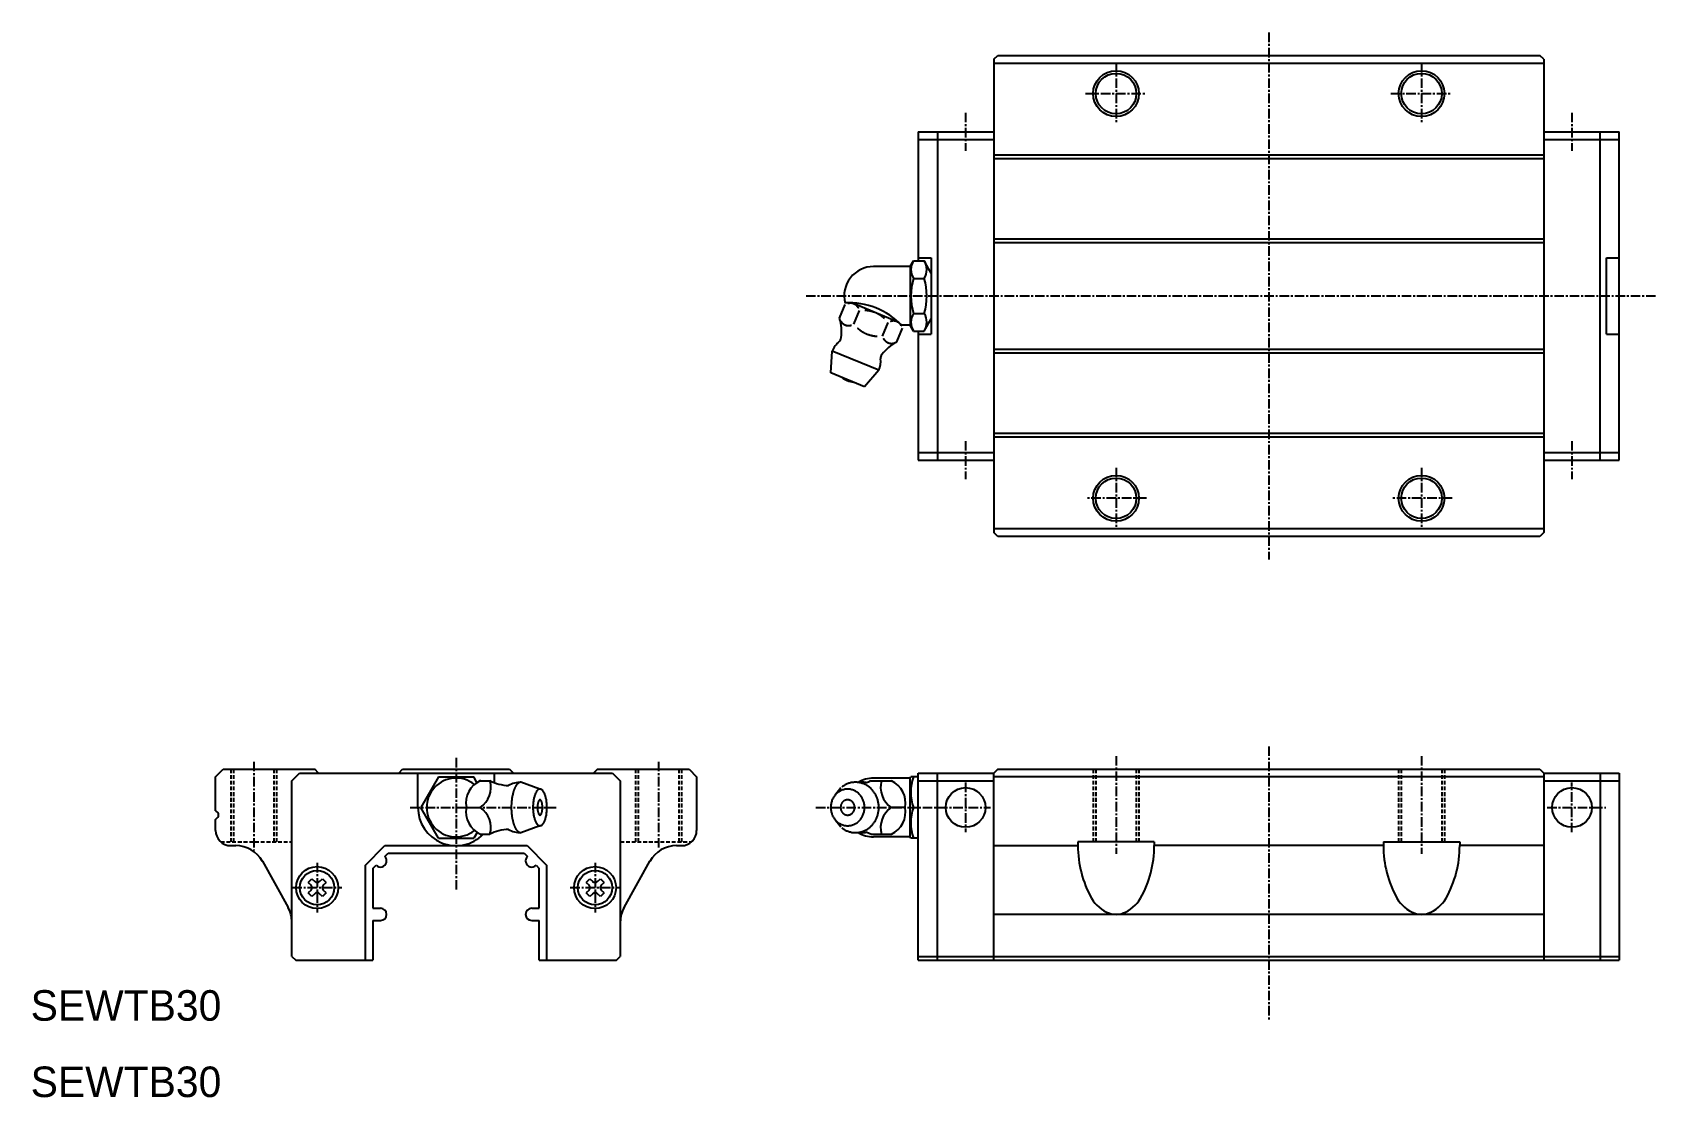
# Model space of a CAD drawing. Extents: x 10 to 223, y 10 to 149.
import ezdxf

# ---------------------------------------------------------------- set-up
doc = ezdxf.new("R2010")
doc.units = 0
doc.linetypes.add('CENTER', pattern=[2, 1.25, -0.25, 0.25, -0.25])
doc.linetypes.add('DASHED', pattern=[0.75, 0.5, -0.25])
doc.layers.get('0').update_dxf_attribs({"linetype": 'CONTINUOUS'})
doc.layers.add('CENTER', color=1, linetype='CENTER')

msp = doc.modelspace()

# ---------------------------------------------------------------- texts
at = {"color": 7, "linetype": 'CONTINUOUS'}
for p in [(10, 20), (10, 10)]:
    msp.add_text('SEWTB30', height=4, dxfattribs=at).set_placement(p)

# ---------------------------------------------------------------- linework, layer by layer
at = {"color": 7, "linetype": 'CONTINUOUS'}
for p, q in [((136.13, 145.93), (136.63, 146.43)), ((136.13, 145.93), (136.13, 83.93)), ((136.13, 145.43), (208.13, 145.43)), ((136.63, 146.43), (207.63, 146.43)), ((208.13, 145.93), (207.63, 146.43)), ((208.13, 145.93), (208.13, 83.93)), ((126.23, 136.43), (126.23, 119.53)), ((126.23, 136.43), (128.73, 136.43)), ((128.73, 136.43), (128.73, 93.43)), ((128.73, 136.43), (136.13, 136.43)), ((208.13, 136.43), (215.53, 136.43)), ((215.53, 93.43), (215.53, 136.43)), ((215.53, 136.43), (218.03, 136.43)), ((218.03, 93.43), (218.03, 136.43)), ((126.23, 135.43), (128.73, 135.43)), ((128.73, 135.43), (136.13, 135.43)), ((208.13, 135.43), (215.53, 135.43)), ((215.53, 135.43), (218.03, 135.43)), ((136.13, 133.43), (208.13, 133.43)), ((136.13, 132.93), (208.13, 132.93)), ((136.13, 122.43), (208.13, 122.43)), ((136.13, 121.93), (208.13, 121.93)), ((125.17, 118.78), (125.6, 119.53)), ((125.6, 119.53), (127, 119.53)), ((126.23, 119.93), (127.93, 119.93)), ((127.93, 117.93), (127, 119.53)), ((127.93, 119.93), (127.93, 109.93)), ((216.33, 109.93), (216.33, 119.93)), ((216.33, 119.93), (218.03, 119.93)), ((125.17, 118.78), (120.38, 118.78)), ((125.17, 118.78), (125.17, 111.08)), ((125.6, 117.23), (127, 117.23)), ((127.93, 117.93), (127.93, 111.93)), ((115.93, 112), (116.67, 113.79)), ((123.7, 111.45), (117.53, 114.01)), ((117.8, 111.22), (118.54, 113.02)), ((121.54, 109.67), (122.28, 111.47)), ((123.41, 108.9), (124.16, 110.69)), ((125.17, 111.08), (124.08, 111.08)), ((125.6, 110.33), (125.17, 111.08)), ((125.6, 112.63), (127, 112.63)), ((127, 110.33), (127.93, 111.93)), ((125.6, 110.33), (127, 110.33)), ((126.23, 110.33), (126.23, 93.43)), ((126.23, 109.93), (127.93, 109.93)), ((216.33, 109.93), (218.03, 109.93)), ((114.76, 104.87), (114.96, 107.71)), ((121.06, 105.19), (114.96, 107.71)), ((208.13, 107.93), (136.13, 107.93)), ((208.13, 107.43), (136.13, 107.43)), ((119.2, 103.04), (114.76, 104.87)), ((121.06, 105.19), (119.2, 103.04)), ((208.13, 96.93), (136.13, 96.93)), ((208.13, 96.43), (136.13, 96.43)), ((126.23, 94.43), (128.73, 94.43)), ((128.73, 94.43), (136.13, 94.43)), ((208.13, 94.43), (215.53, 94.43)), ((215.53, 94.43), (218.03, 94.43)), ((126.23, 93.43), (128.73, 93.43)), ((128.73, 93.43), (136.13, 93.43)), ((208.13, 93.43), (215.53, 93.43)), ((215.53, 93.43), (218.03, 93.43)), ((208.13, 84.43), (136.13, 84.43)), ((136.63, 83.43), (136.13, 83.93)), ((207.63, 83.43), (136.63, 83.43)), ((208.13, 83.93), (207.63, 83.43)), ((34.21, 51.93), (35.21, 52.93)), ((34.21, 47.5), (34.21, 51.93)), ((35.21, 52.93), (47.21, 52.93)), ((44.21, 51.43), (45.21, 52.43)), ((44.21, 28.43), (44.21, 51.43)), ((45.21, 52.43), (86.21, 52.43)), ((47.71, 52.43), (47.21, 52.93)), ((58.21, 52.43), (58.71, 52.93)), ((58.71, 52.93), (72.71, 52.93)), ((60.71, 47.93), (60.71, 52.43)), ((63.4, 51.93), (61.1, 47.93)), ((63.4, 51.93), (65.71, 51.93)), ((65.71, 51.93), (68.02, 51.93)), ((68.43, 51.22), (68.02, 51.93)), ((68.86, 51.44), (70.14, 51.44)), ((70.71, 52.43), (70.71, 51.19)), ((72.71, 52.93), (73.21, 52.43)), ((72.71, 52.93), (72.71, 52.93)), ((76.69, 50.33), (74.2, 51.23)), ((84.21, 52.93), (83.71, 52.43)), ((84.21, 52.93), (96.21, 52.93)), ((86.21, 52.43), (87.21, 51.43)), ((87.21, 51.43), (87.21, 28.43)), ((96.21, 52.93), (97.21, 51.93)), ((97.21, 51.93), (97.21, 44.93)), ((120.03, 51.44), (122.71, 51.44)), ((125.17, 51.78), (120.38, 51.78)), ((125.17, 51.78), (125.26, 51.93)), ((125.17, 44.08), (125.17, 51.78)), ((126.23, 51.93), (125.26, 51.93)), ((126.23, 27.93), (126.23, 52.43)), ((126.23, 52.43), (128.73, 52.43)), ((126.23, 51.43), (128.73, 51.43)), ((128.73, 52.43), (136.13, 52.43)), ((128.73, 27.93), (128.73, 52.43)), ((128.73, 51.43), (136.13, 51.43)), ((136.63, 52.93), (136.13, 52.43)), ((136.13, 27.93), (136.13, 52.43)), ((208.13, 51.93), (136.13, 51.93)), ((136.63, 52.93), (207.63, 52.93)), ((207.63, 52.93), (208.13, 52.43)), ((208.13, 52.43), (208.13, 27.93)), ((208.13, 52.43), (215.53, 52.43)), ((208.13, 51.43), (215.53, 51.43)), ((215.53, 52.43), (215.53, 27.93)), ((215.53, 52.43), (218.03, 52.43)), ((215.53, 51.43), (218.03, 51.43)), ((218.03, 52.43), (218.03, 27.93)), ((116.11, 50.51), (115.3, 49.51)), ((34.21, 47.5), (34.5, 47.22)), ((63.4, 43.93), (61.1, 47.93)), ((67.06, 47.93), (68.86, 47.93)), ((124.5, 47.93), (122.7, 47.93)), ((125.6, 47.93), (126.23, 47.93)), ((34.21, 46.37), (34.5, 46.65)), ((34.21, 44.93), (34.21, 46.37)), ((76.69, 45.53), (74.2, 44.63)), ((116.11, 45.36), (115.3, 46.36)), ((36.21, 42.93), (36.86, 42.93)), ((53.81, 40.35), (56.39, 42.93)), ((56.39, 42.93), (75.03, 42.93)), ((63.4, 43.93), (65.71, 43.93)), ((65.71, 43.93), (68.02, 43.93)), ((68.45, 44.67), (68.02, 43.93)), ((68.86, 44.43), (70.14, 44.43)), ((75.03, 42.93), (77.61, 40.35)), ((94.57, 42.93), (95.21, 42.93)), ((120.03, 44.43), (122.71, 44.43)), ((125.17, 44.08), (120.38, 44.08)), ((125.26, 43.93), (125.17, 44.08)), ((126.23, 43.93), (125.26, 43.93)), ((136.13, 42.93), (147.13, 42.93)), ((157.13, 43.43), (147.13, 43.43)), ((147.13, 43.43), (147.13, 42.93)), ((157.13, 43.43), (157.13, 42.93)), ((187.13, 42.93), (157.13, 42.93)), ((187.13, 43.43), (197.13, 43.43)), ((187.13, 43.43), (187.13, 42.93)), ((197.13, 43.43), (197.13, 42.93)), ((208.13, 42.93), (197.13, 42.93)), ((40.36, 40.88), (43.71, 34.84)), ((56.38, 41.5), (56.81, 41.93)), ((56.81, 41.93), (74.62, 41.93)), ((74.62, 41.93), (75.05, 41.5)), ((87.72, 34.84), (91.07, 40.88)), ((46.35, 38.12), (46.83, 38.6)), ((46.83, 38.6), (47.2, 38.23)), ((47.83, 38.23), (48.2, 38.6)), ((48.2, 38.6), (48.68, 38.12)), ((53.81, 40.35), (53.81, 27.93)), ((54.81, 39.94), (55.25, 40.37)), ((54.81, 39.94), (54.81, 34.73)), ((76.18, 40.37), (76.61, 39.94)), ((76.61, 34.73), (76.61, 39.94)), ((77.61, 27.93), (77.61, 40.35)), ((82.75, 38.12), (83.23, 38.6)), ((83.23, 38.6), (83.6, 38.23)), ((84.23, 38.23), (84.6, 38.6)), ((84.6, 38.6), (85.08, 38.12)), ((46.35, 38.12), (46.72, 37.75)), ((46.72, 37.12), (46.35, 36.75)), ((46.83, 36.27), (46.35, 36.75)), ((47.2, 36.64), (46.83, 36.27)), ((48.2, 36.27), (47.83, 36.64)), ((48.68, 36.75), (48.2, 36.27)), ((48.31, 37.75), (48.68, 38.12)), ((48.68, 36.75), (48.31, 37.12)), ((82.75, 38.12), (83.12, 37.75)), ((83.12, 37.12), (82.75, 36.75)), ((83.23, 36.27), (82.75, 36.75)), ((83.6, 36.64), (83.23, 36.27)), ((84.6, 36.27), (84.23, 36.64)), ((85.08, 36.75), (84.6, 36.27)), ((84.71, 37.75), (85.08, 38.12)), ((85.08, 36.75), (84.71, 37.12)), ((54.81, 34.73), (55.81, 34.73)), ((75.61, 34.73), (76.61, 34.73)), ((54.81, 33.13), (54.81, 27.93)), ((54.81, 33.13), (55.81, 33.13)), ((75.61, 33.13), (76.61, 33.13)), ((76.61, 27.93), (76.61, 33.13)), ((208.13, 33.93), (136.13, 33.93)), ((44.21, 28.43), (44.71, 27.93)), ((44.71, 27.93), (54.81, 27.93)), ((76.61, 27.93), (86.71, 27.93)), ((86.71, 27.93), (87.21, 28.43)), ((126.23, 28.43), (128.73, 28.43)), ((126.23, 27.93), (128.73, 27.93)), ((128.73, 28.43), (136.13, 28.43)), ((128.73, 27.93), (136.13, 27.93)), ((136.13, 28.43), (208.13, 28.43)), ((136.13, 27.93), (208.13, 27.93)), ((208.13, 28.43), (215.53, 28.43)), ((208.13, 27.93), (215.53, 27.93)), ((215.53, 28.43), (218.03, 28.43)), ((215.53, 27.93), (218.03, 27.93))]:
    msp.add_line(p, q, dxfattribs=at)
at = {"color": 3, "linetype": 'DASHED'}
for p, q in [((36.21, 52.93), (36.21, 43.43)), ((36.56, 52.93), (36.56, 43.43)), ((41.86, 52.93), (41.86, 43.43)), ((42.21, 52.93), (42.21, 43.43)), ((89.21, 52.93), (89.21, 43.43)), ((89.56, 52.93), (89.56, 43.43)), ((94.86, 52.93), (94.86, 43.43)), ((95.21, 52.93), (95.21, 43.43)), ((149.13, 52.93), (149.13, 43.43)), ((149.48, 52.93), (149.48, 43.43)), ((154.78, 52.93), (154.78, 43.43)), ((155.13, 52.93), (155.13, 43.43)), ((189.13, 52.93), (189.13, 43.43)), ((189.48, 52.93), (189.48, 43.43)), ((194.78, 52.93), (194.78, 43.43)), ((195.13, 52.93), (195.13, 43.43)), ((34.89, 43.43), (44.21, 43.43)), ((87.21, 43.43), (96.54, 43.43))]:
    msp.add_line(p, q, dxfattribs=at)
at = {"color": 7, "linetype": 'CONTINUOUS'}
for points in [[(118.4, 113.34, 0), (118.4, 113.35, 0), (118.39, 113.36, 0), (118.38, 113.38, 0), (118.38, 113.39, 0), (118.37, 113.4, 0), (118.36, 113.41, 0), (118.35, 113.42, 0), (118.35, 113.43, 0), (118.34, 113.45, 0), (118.33, 113.46, 0), (118.32, 113.47, 0), (118.32, 113.48, 0), (118.31, 113.49, 0), (118.3, 113.5, 0), (118.29, 113.51, 0), (118.28, 113.52, 0), (118.28, 113.53, 0), (118.27, 113.54, 0), (118.26, 113.55, 0), (118.25, 113.56, 0), (118.24, 113.57, 0), (118.23, 113.58, 0), (118.23, 113.59, 0), (118.22, 113.6, 0), (118.21, 113.61, 0), (118.2, 113.62, 0), (118.19, 113.63, 0), (118.18, 113.64, 0), (118.17, 113.65, 0), (118.16, 113.66, 0), (118.15, 113.67, 0), (118.14, 113.68, 0), (118.13, 113.69, 0), (118.12, 113.69, 0), (118.12, 113.7, 0), (118.11, 113.71, 0), (118.1, 113.72, 0), (118.09, 113.73, 0), (118.08, 113.73, 0), (118.07, 113.74, 0), (118.06, 113.75, 0), (118.05, 113.76, 0), (118.04, 113.77, 0), (118.03, 113.77, 0), (118.02, 113.78, 0), (118.01, 113.79, 0), (118, 113.79, 0), (117.98, 113.8, 0), (117.97, 113.81, 0), (117.96, 113.81, 0), (117.95, 113.82, 0), (117.94, 113.83, 0), (117.93, 113.83, 0), (117.92, 113.84, 0), (117.91, 113.84, 0), (117.9, 113.85, 0), (117.89, 113.86, 0), (117.88, 113.86, 0), (117.87, 113.87, 0), (117.85, 113.87, 0), (117.84, 113.88, 0), (117.83, 113.88, 0), (117.82, 113.89, 0), (117.81, 113.89, 0), (117.8, 113.9, 0), (117.79, 113.9, 0), (117.78, 113.91, 0), (117.76, 113.91, 0), (117.75, 113.91, 0), (117.74, 113.92, 0), (117.73, 113.92, 0), (117.72, 113.93, 0), (117.7, 113.93, 0), (117.69, 113.93, 0), (117.68, 113.94, 0), (117.67, 113.94, 0), (117.66, 113.94, 0), (117.64, 113.95, 0), (117.63, 113.95, 0), (117.62, 113.95, 0), (117.61, 113.95, 0), (117.59, 113.96, 0), (117.58, 113.96, 0), (117.57, 113.96, 0), (117.56, 113.96, 0), (117.55, 113.97, 0), (117.53, 113.97, 0), (117.52, 113.97, 0), (117.51, 113.97, 0), (117.5, 113.97, 0), (117.48, 113.97, 0), (117.47, 113.97, 0), (117.46, 113.97, 0), (117.44, 113.98, 0), (117.43, 113.98, 0), (117.42, 113.98, 0), (117.41, 113.98, 0), (117.39, 113.98, 0), (117.38, 113.98, 0), (117.37, 113.98, 0), (117.35, 113.98, 0), (117.34, 113.98, 0), (117.33, 113.98, 0), (117.32, 113.98, 0), (117.3, 113.98, 0), (117.29, 113.97, 0), (117.28, 113.97, 0), (117.26, 113.97, 0), (117.25, 113.97, 0), (117.24, 113.97, 0), (117.22, 113.97, 0), (117.21, 113.97, 0), (117.2, 113.97, 0), (117.19, 113.96, 0), (117.17, 113.96, 0), (117.16, 113.96, 0), (117.14, 113.96, 0), (117.13, 113.95, 0), (117.12, 113.95, 0), (117.1, 113.95, 0), (117.09, 113.95, 0), (117.08, 113.94, 0), (117.06, 113.94, 0), (117.05, 113.94, 0), (117.04, 113.93, 0), (117.03, 113.93, 0), (117.01, 113.93, 0), (117, 113.92, 0)], [(121.81, 111.97, 0), (121.79, 111.98, 0), (121.78, 112, 0), (121.76, 112.01, 0), (121.74, 112.03, 0), (121.72, 112.04, 0), (121.71, 112.06, 0), (121.69, 112.07, 0), (121.67, 112.09, 0), (121.66, 112.1, 0), (121.64, 112.12, 0), (121.62, 112.13, 0), (121.6, 112.14, 0), (121.59, 112.16, 0), (121.57, 112.17, 0), (121.55, 112.19, 0), (121.53, 112.2, 0), (121.51, 112.21, 0), (121.5, 112.23, 0), (121.48, 112.24, 0), (121.46, 112.25, 0), (121.44, 112.27, 0), (121.42, 112.28, 0), (121.41, 112.29, 0), (121.39, 112.31, 0), (121.37, 112.32, 0), (121.35, 112.33, 0), (121.33, 112.34, 0), (121.31, 112.36, 0), (121.3, 112.37, 0), (121.28, 112.38, 0), (121.26, 112.39, 0), (121.24, 112.4, 0), (121.22, 112.42, 0), (121.2, 112.43, 0), (121.18, 112.44, 0), (121.16, 112.45, 0), (121.15, 112.46, 0), (121.13, 112.47, 0), (121.11, 112.49, 0), (121.09, 112.5, 0), (121.07, 112.51, 0), (121.05, 112.52, 0), (121.03, 112.53, 0), (121.01, 112.54, 0), (120.99, 112.55, 0), (120.97, 112.56, 0), (120.95, 112.57, 0), (120.93, 112.58, 0), (120.91, 112.59, 0), (120.89, 112.6, 0), (120.88, 112.61, 0), (120.86, 112.62, 0), (120.84, 112.63, 0), (120.82, 112.64, 0), (120.8, 112.65, 0), (120.78, 112.66, 0), (120.76, 112.67, 0), (120.74, 112.68, 0), (120.72, 112.69, 0), (120.7, 112.7, 0), (120.68, 112.7, 0), (120.66, 112.71, 0), (120.64, 112.72, 0), (120.62, 112.73, 0), (120.59, 112.74, 0), (120.57, 112.75, 0), (120.55, 112.76, 0), (120.53, 112.76, 0), (120.51, 112.77, 0), (120.49, 112.78, 0), (120.47, 112.79, 0), (120.45, 112.79, 0), (120.43, 112.8, 0), (120.41, 112.81, 0), (120.39, 112.82, 0), (120.37, 112.82, 0), (120.35, 112.83, 0), (120.33, 112.84, 0), (120.31, 112.84, 0), (120.28, 112.85, 0), (120.26, 112.86, 0), (120.24, 112.86, 0), (120.22, 112.87, 0), (120.2, 112.88, 0), (120.18, 112.88, 0), (120.16, 112.89, 0), (120.14, 112.89, 0), (120.11, 112.9, 0), (120.09, 112.91, 0), (120.07, 112.91, 0), (120.05, 112.92, 0), (120.03, 112.92, 0), (120.01, 112.93, 0), (119.99, 112.93, 0), (119.97, 112.94, 0), (119.94, 112.94, 0), (119.92, 112.95, 0), (119.9, 112.95, 0), (119.88, 112.96, 0), (119.86, 112.96, 0), (119.83, 112.97, 0), (119.81, 112.97, 0), (119.79, 112.97, 0), (119.77, 112.98, 0), (119.75, 112.98, 0), (119.72, 112.98, 0), (119.7, 112.99, 0), (119.68, 112.99, 0), (119.66, 113, 0), (119.64, 113, 0), (119.61, 113, 0), (119.59, 113, 0), (119.57, 113.01, 0), (119.55, 113.01, 0), (119.53, 113.01, 0), (119.5, 113.01, 0), (119.48, 113.02, 0), (119.46, 113.02, 0), (119.44, 113.02, 0), (119.41, 113.02, 0), (119.39, 113.03, 0), (119.37, 113.03, 0), (119.35, 113.03, 0), (119.32, 113.03, 0), (119.3, 113.03, 0), (119.28, 113.03, 0), (119.25, 113.04, 0), (119.23, 113.04, 0)], [(116.07, 111.67, 0), (116.07, 111.66, 0), (116.08, 111.65, 0), (116.09, 111.64, 0), (116.09, 111.63, 0), (116.1, 111.61, 0), (116.11, 111.6, 0), (116.12, 111.59, 0), (116.12, 111.58, 0), (116.13, 111.57, 0), (116.14, 111.56, 0), (116.15, 111.55, 0), (116.15, 111.53, 0), (116.16, 111.52, 0), (116.17, 111.51, 0), (116.18, 111.5, 0), (116.19, 111.49, 0), (116.19, 111.48, 0), (116.2, 111.47, 0), (116.21, 111.46, 0), (116.22, 111.45, 0), (116.23, 111.44, 0), (116.24, 111.43, 0), (116.24, 111.42, 0), (116.25, 111.41, 0), (116.26, 111.4, 0), (116.27, 111.39, 0), (116.28, 111.38, 0), (116.29, 111.37, 0), (116.3, 111.36, 0), (116.31, 111.36, 0), (116.32, 111.35, 0), (116.33, 111.34, 0), (116.34, 111.33, 0), (116.34, 111.32, 0), (116.35, 111.31, 0), (116.36, 111.3, 0), (116.37, 111.3, 0), (116.38, 111.29, 0), (116.39, 111.28, 0), (116.4, 111.27, 0), (116.41, 111.26, 0), (116.42, 111.26, 0), (116.43, 111.25, 0), (116.44, 111.24, 0), (116.45, 111.23, 0), (116.46, 111.23, 0), (116.47, 111.22, 0), (116.49, 111.21, 0), (116.5, 111.21, 0), (116.51, 111.2, 0), (116.52, 111.19, 0), (116.53, 111.19, 0), (116.54, 111.18, 0), (116.55, 111.18, 0), (116.56, 111.17, 0), (116.57, 111.16, 0), (116.58, 111.16, 0), (116.59, 111.15, 0), (116.6, 111.15, 0), (116.62, 111.14, 0), (116.63, 111.14, 0), (116.64, 111.13, 0), (116.65, 111.13, 0), (116.66, 111.12, 0), (116.67, 111.12, 0), (116.68, 111.11, 0), (116.7, 111.11, 0), (116.71, 111.1, 0), (116.72, 111.1, 0), (116.73, 111.1, 0), (116.74, 111.09, 0), (116.75, 111.09, 0), (116.77, 111.08, 0), (116.78, 111.08, 0), (116.79, 111.08, 0), (116.8, 111.07, 0), (116.81, 111.07, 0), (116.83, 111.07, 0), (116.84, 111.06, 0), (116.85, 111.06, 0), (116.86, 111.06, 0), (116.87, 111.06, 0), (116.89, 111.06, 0), (116.9, 111.05, 0), (116.91, 111.05, 0), (116.92, 111.05, 0), (116.94, 111.05, 0), (116.95, 111.05, 0), (116.96, 111.04, 0), (116.97, 111.04, 0), (116.99, 111.04, 0), (117, 111.04, 0), (117.01, 111.04, 0), (117.03, 111.04, 0), (117.04, 111.04, 0), (117.05, 111.04, 0), (117.06, 111.04, 0), (117.08, 111.04, 0), (117.09, 111.04, 0), (117.1, 111.04, 0), (117.11, 111.04, 0), (117.13, 111.04, 0), (117.14, 111.04, 0), (117.15, 111.04, 0), (117.17, 111.04, 0), (117.18, 111.04, 0), (117.19, 111.04, 0), (117.21, 111.04, 0), (117.22, 111.04, 0), (117.23, 111.04, 0), (117.25, 111.05, 0), (117.26, 111.05, 0), (117.27, 111.05, 0), (117.29, 111.05, 0), (117.3, 111.05, 0), (117.31, 111.06, 0), (117.33, 111.06, 0), (117.34, 111.06, 0), (117.35, 111.06, 0), (117.37, 111.06, 0), (117.38, 111.07, 0), (117.39, 111.07, 0), (117.41, 111.07, 0), (117.42, 111.08, 0), (117.43, 111.08, 0), (117.45, 111.08, 0), (117.46, 111.09, 0), (117.47, 111.09, 0)], [(118.27, 110.72, 0), (118.29, 110.71, 0), (118.31, 110.69, 0), (118.32, 110.68, 0), (118.34, 110.66, 0), (118.36, 110.65, 0), (118.38, 110.63, 0), (118.39, 110.62, 0), (118.41, 110.6, 0), (118.43, 110.59, 0), (118.44, 110.57, 0), (118.46, 110.56, 0), (118.48, 110.54, 0), (118.5, 110.53, 0), (118.51, 110.52, 0), (118.53, 110.5, 0), (118.55, 110.49, 0), (118.57, 110.48, 0), (118.59, 110.46, 0), (118.6, 110.45, 0), (118.62, 110.44, 0), (118.64, 110.42, 0), (118.66, 110.41, 0), (118.68, 110.4, 0), (118.69, 110.38, 0), (118.71, 110.37, 0), (118.73, 110.36, 0), (118.75, 110.35, 0), (118.77, 110.33, 0), (118.79, 110.32, 0), (118.81, 110.31, 0), (118.82, 110.3, 0), (118.84, 110.28, 0), (118.86, 110.27, 0), (118.88, 110.26, 0), (118.9, 110.25, 0), (118.92, 110.24, 0), (118.94, 110.23, 0), (118.96, 110.22, 0), (118.97, 110.2, 0), (118.99, 110.19, 0), (119.01, 110.18, 0), (119.03, 110.17, 0), (119.05, 110.16, 0), (119.07, 110.15, 0), (119.09, 110.14, 0), (119.11, 110.13, 0), (119.13, 110.12, 0), (119.15, 110.11, 0), (119.17, 110.1, 0), (119.19, 110.09, 0), (119.21, 110.08, 0), (119.23, 110.07, 0), (119.25, 110.06, 0), (119.27, 110.05, 0), (119.29, 110.04, 0), (119.31, 110.03, 0), (119.33, 110.02, 0), (119.35, 110.01, 0), (119.37, 110, 0), (119.39, 109.99, 0), (119.41, 109.98, 0), (119.43, 109.98, 0), (119.45, 109.97, 0), (119.47, 109.96, 0), (119.49, 109.95, 0), (119.51, 109.94, 0), (119.53, 109.93, 0), (119.55, 109.93, 0), (119.57, 109.92, 0), (119.59, 109.91, 0), (119.61, 109.9, 0), (119.63, 109.9, 0), (119.65, 109.89, 0), (119.67, 109.88, 0), (119.69, 109.87, 0), (119.71, 109.87, 0), (119.74, 109.86, 0), (119.76, 109.85, 0), (119.78, 109.85, 0), (119.8, 109.84, 0), (119.82, 109.83, 0), (119.84, 109.83, 0), (119.86, 109.82, 0), (119.88, 109.81, 0), (119.9, 109.81, 0), (119.92, 109.8, 0), (119.95, 109.79, 0), (119.97, 109.79, 0), (119.99, 109.78, 0), (120.01, 109.78, 0), (120.03, 109.77, 0), (120.05, 109.77, 0), (120.07, 109.76, 0), (120.1, 109.76, 0), (120.12, 109.75, 0), (120.14, 109.75, 0), (120.16, 109.74, 0), (120.18, 109.74, 0), (120.2, 109.73, 0), (120.23, 109.73, 0), (120.25, 109.72, 0), (120.27, 109.72, 0), (120.29, 109.72, 0), (120.31, 109.71, 0), (120.34, 109.71, 0), (120.36, 109.71, 0), (120.38, 109.7, 0), (120.4, 109.7, 0), (120.42, 109.69, 0), (120.45, 109.69, 0), (120.47, 109.69, 0), (120.49, 109.69, 0), (120.51, 109.68, 0), (120.54, 109.68, 0), (120.56, 109.68, 0), (120.58, 109.67, 0), (120.6, 109.67, 0), (120.62, 109.67, 0), (120.65, 109.67, 0), (120.67, 109.67, 0), (120.69, 109.66, 0), (120.72, 109.66, 0), (120.74, 109.66, 0), (120.76, 109.66, 0), (120.78, 109.66, 0), (120.8, 109.66, 0), (120.83, 109.65, 0), (120.85, 109.65, 0)], [(124.02, 111.02, 0), (124.01, 111.03, 0), (124, 111.04, 0), (124, 111.05, 0), (123.99, 111.06, 0), (123.98, 111.08, 0), (123.97, 111.09, 0), (123.97, 111.1, 0), (123.96, 111.11, 0), (123.95, 111.12, 0), (123.94, 111.13, 0), (123.94, 111.14, 0), (123.93, 111.15, 0), (123.92, 111.17, 0), (123.91, 111.18, 0), (123.9, 111.19, 0), (123.9, 111.2, 0), (123.89, 111.21, 0), (123.88, 111.22, 0), (123.87, 111.23, 0), (123.86, 111.24, 0), (123.85, 111.25, 0), (123.85, 111.26, 0), (123.84, 111.27, 0), (123.83, 111.28, 0), (123.82, 111.29, 0), (123.81, 111.3, 0), (123.8, 111.31, 0), (123.79, 111.32, 0), (123.78, 111.33, 0), (123.77, 111.33, 0), (123.77, 111.34, 0), (123.76, 111.35, 0), (123.75, 111.36, 0), (123.74, 111.37, 0), (123.73, 111.38, 0), (123.72, 111.39, 0), (123.71, 111.39, 0), (123.7, 111.4, 0), (123.69, 111.41, 0), (123.68, 111.42, 0), (123.67, 111.43, 0), (123.66, 111.43, 0), (123.65, 111.44, 0), (123.64, 111.45, 0), (123.63, 111.45, 0), (123.62, 111.46, 0), (123.61, 111.47, 0), (123.6, 111.48, 0), (123.59, 111.48, 0), (123.58, 111.49, 0), (123.57, 111.5, 0), (123.56, 111.5, 0), (123.54, 111.51, 0), (123.53, 111.51, 0), (123.52, 111.52, 0), (123.51, 111.53, 0), (123.5, 111.53, 0), (123.49, 111.54, 0), (123.48, 111.54, 0), (123.47, 111.55, 0), (123.46, 111.55, 0), (123.44, 111.56, 0), (123.43, 111.56, 0), (123.42, 111.57, 0), (123.41, 111.57, 0), (123.4, 111.58, 0), (123.39, 111.58, 0), (123.38, 111.59, 0), (123.36, 111.59, 0), (123.35, 111.59, 0), (123.34, 111.6, 0), (123.33, 111.6, 0), (123.32, 111.61, 0), (123.31, 111.61, 0), (123.29, 111.61, 0), (123.28, 111.62, 0), (123.27, 111.62, 0), (123.26, 111.62, 0), (123.24, 111.62, 0), (123.23, 111.63, 0), (123.22, 111.63, 0), (123.21, 111.63, 0), (123.2, 111.63, 0), (123.18, 111.64, 0), (123.17, 111.64, 0), (123.16, 111.64, 0), (123.15, 111.64, 0), (123.13, 111.64, 0), (123.12, 111.65, 0), (123.11, 111.65, 0), (123.1, 111.65, 0), (123.08, 111.65, 0), (123.07, 111.65, 0), (123.06, 111.65, 0), (123.04, 111.65, 0), (123.03, 111.65, 0), (123.02, 111.65, 0), (123.01, 111.65, 0), (122.99, 111.65, 0), (122.98, 111.65, 0), (122.97, 111.65, 0), (122.95, 111.65, 0), (122.94, 111.65, 0), (122.93, 111.65, 0), (122.92, 111.65, 0), (122.9, 111.65, 0), (122.89, 111.65, 0), (122.88, 111.65, 0), (122.86, 111.65, 0), (122.85, 111.65, 0), (122.84, 111.64, 0), (122.82, 111.64, 0), (122.81, 111.64, 0), (122.8, 111.64, 0), (122.78, 111.64, 0), (122.77, 111.63, 0), (122.76, 111.63, 0), (122.74, 111.63, 0), (122.73, 111.63, 0), (122.72, 111.62, 0), (122.7, 111.62, 0), (122.69, 111.62, 0), (122.68, 111.62, 0), (122.66, 111.61, 0), (122.65, 111.61, 0), (122.64, 111.61, 0), (122.62, 111.6, 0), (122.61, 111.6, 0)], [(121.68, 109.35, 0), (121.69, 109.34, 0), (121.69, 109.32, 0), (121.7, 109.31, 0), (121.71, 109.3, 0), (121.71, 109.29, 0), (121.72, 109.28, 0), (121.73, 109.27, 0), (121.74, 109.25, 0), (121.74, 109.24, 0), (121.75, 109.23, 0), (121.76, 109.22, 0), (121.77, 109.21, 0), (121.77, 109.2, 0), (121.78, 109.19, 0), (121.79, 109.18, 0), (121.8, 109.17, 0), (121.81, 109.16, 0), (121.81, 109.15, 0), (121.82, 109.14, 0), (121.83, 109.13, 0), (121.84, 109.12, 0), (121.85, 109.11, 0), (121.86, 109.1, 0), (121.87, 109.09, 0), (121.87, 109.08, 0), (121.88, 109.07, 0), (121.89, 109.06, 0), (121.9, 109.05, 0), (121.91, 109.04, 0), (121.92, 109.03, 0), (121.93, 109.02, 0), (121.94, 109.01, 0), (121.95, 109, 0), (121.96, 109, 0), (121.97, 108.99, 0), (121.98, 108.98, 0), (121.99, 108.97, 0), (122, 108.96, 0), (122.01, 108.95, 0), (122.02, 108.95, 0), (122.03, 108.94, 0), (122.04, 108.93, 0), (122.05, 108.92, 0), (122.06, 108.92, 0), (122.07, 108.91, 0), (122.08, 108.9, 0), (122.09, 108.9, 0), (122.1, 108.89, 0), (122.11, 108.88, 0), (122.12, 108.88, 0), (122.13, 108.87, 0), (122.14, 108.86, 0), (122.15, 108.86, 0), (122.16, 108.85, 0), (122.17, 108.84, 0), (122.18, 108.84, 0), (122.19, 108.83, 0), (122.21, 108.83, 0), (122.22, 108.82, 0), (122.23, 108.82, 0), (122.24, 108.81, 0), (122.25, 108.81, 0), (122.26, 108.8, 0), (122.27, 108.8, 0), (122.28, 108.79, 0), (122.3, 108.79, 0), (122.31, 108.78, 0), (122.32, 108.78, 0), (122.33, 108.77, 0), (122.34, 108.77, 0), (122.35, 108.77, 0), (122.37, 108.76, 0), (122.38, 108.76, 0), (122.39, 108.76, 0), (122.4, 108.75, 0), (122.41, 108.75, 0), (122.43, 108.75, 0), (122.44, 108.74, 0), (122.45, 108.74, 0), (122.46, 108.74, 0), (122.47, 108.73, 0), (122.49, 108.73, 0), (122.5, 108.73, 0), (122.51, 108.73, 0), (122.53, 108.73, 0), (122.54, 108.72, 0), (122.55, 108.72, 0), (122.56, 108.72, 0), (122.57, 108.72, 0), (122.59, 108.72, 0), (122.6, 108.72, 0), (122.61, 108.72, 0), (122.62, 108.71, 0), (122.64, 108.71, 0), (122.65, 108.71, 0), (122.66, 108.71, 0), (122.68, 108.71, 0), (122.69, 108.71, 0), (122.7, 108.71, 0), (122.71, 108.71, 0), (122.73, 108.71, 0), (122.74, 108.71, 0), (122.75, 108.71, 0), (122.77, 108.71, 0), (122.78, 108.71, 0), (122.79, 108.71, 0), (122.81, 108.72, 0), (122.82, 108.72, 0), (122.83, 108.72, 0), (122.85, 108.72, 0), (122.86, 108.72, 0), (122.87, 108.72, 0), (122.88, 108.72, 0), (122.9, 108.73, 0), (122.91, 108.73, 0), (122.92, 108.73, 0), (122.94, 108.73, 0), (122.95, 108.73, 0), (122.97, 108.74, 0), (122.98, 108.74, 0), (122.99, 108.74, 0), (123, 108.75, 0), (123.02, 108.75, 0), (123.03, 108.75, 0), (123.04, 108.76, 0), (123.06, 108.76, 0), (123.07, 108.76, 0), (123.08, 108.77, 0)], [(74.2, 51.23, 0), (74.17, 51.23, 0), (74.14, 51.23, 0), (74.11, 51.23, 0), (74.08, 51.22, 0), (74.05, 51.21, 0), (74.02, 51.2, 0), (73.98, 51.19, 0), (73.95, 51.17, 0), (73.92, 51.15, 0), (73.89, 51.14, 0), (73.86, 51.12, 0), (73.83, 51.09, 0), (73.8, 51.07, 0), (73.78, 51.04, 0), (73.75, 51.01, 0), (73.72, 50.98, 0), (73.69, 50.95, 0), (73.66, 50.92, 0), (73.63, 50.88, 0), (73.61, 50.85, 0), (73.58, 50.81, 0), (73.55, 50.77, 0), (73.52, 50.72, 0), (73.5, 50.68, 0), (73.47, 50.63, 0), (73.45, 50.59, 0), (73.42, 50.54, 0), (73.4, 50.49, 0), (73.38, 50.43, 0), (73.35, 50.38, 0), (73.33, 50.32, 0), (73.31, 50.27, 0), (73.29, 50.21, 0), (73.26, 50.15, 0), (73.24, 50.09, 0), (73.22, 50.03, 0), (73.2, 49.97, 0), (73.19, 49.9, 0), (73.17, 49.84, 0), (73.15, 49.77, 0), (73.13, 49.7, 0), (73.12, 49.63, 0), (73.1, 49.56, 0), (73.09, 49.49, 0), (73.07, 49.42, 0), (73.06, 49.35, 0), (73.05, 49.27, 0), (73.03, 49.2, 0), (73.02, 49.12, 0), (73.01, 49.05, 0), (73, 48.97, 0), (72.99, 48.89, 0), (72.98, 48.81, 0), (72.98, 48.74, 0), (72.97, 48.66, 0), (72.96, 48.58, 0), (72.96, 48.5, 0), (72.95, 48.42, 0), (72.95, 48.34, 0), (72.94, 48.26, 0), (72.94, 48.18, 0), (72.94, 48.1, 0), (72.94, 48.02, 0), (72.94, 47.93, 0), (72.94, 47.85, 0), (72.94, 47.77, 0), (72.94, 47.69, 0), (72.94, 47.61, 0), (72.95, 47.53, 0), (72.95, 47.45, 0), (72.96, 47.37, 0), (72.96, 47.29, 0), (72.97, 47.21, 0), (72.98, 47.13, 0), (72.98, 47.05, 0), (72.99, 46.98, 0), (73, 46.9, 0), (73.01, 46.82, 0), (73.02, 46.75, 0), (73.03, 46.67, 0), (73.05, 46.6, 0), (73.06, 46.52, 0), (73.07, 46.45, 0), (73.09, 46.38, 0), (73.1, 46.31, 0), (73.12, 46.24, 0), (73.13, 46.17, 0), (73.15, 46.1, 0), (73.17, 46.03, 0), (73.19, 45.97, 0), (73.2, 45.9, 0), (73.22, 45.84, 0), (73.24, 45.78, 0), (73.26, 45.72, 0), (73.29, 45.66, 0), (73.31, 45.6, 0), (73.33, 45.54, 0), (73.35, 45.49, 0), (73.38, 45.44, 0), (73.4, 45.38, 0), (73.42, 45.33, 0), (73.45, 45.28, 0), (73.47, 45.24, 0), (73.5, 45.19, 0), (73.52, 45.15, 0), (73.55, 45.1, 0), (73.58, 45.06, 0), (73.61, 45.02, 0), (73.63, 44.99, 0), (73.66, 44.95, 0), (73.69, 44.92, 0), (73.72, 44.89, 0), (73.75, 44.86, 0), (73.78, 44.83, 0), (73.8, 44.8, 0), (73.83, 44.78, 0), (73.86, 44.75, 0), (73.89, 44.73, 0), (73.92, 44.72, 0), (73.95, 44.7, 0), (73.98, 44.68, 0), (74.02, 44.67, 0), (74.05, 44.66, 0), (74.08, 44.65, 0), (74.11, 44.64, 0), (74.14, 44.64, 0), (74.17, 44.64, 0), (74.2, 44.63, 0)], [(116.2, 45.28, 0), (116.29, 45.21, 0), (116.38, 45.15, 0), (116.47, 45.09, 0), (116.56, 45.04, 0), (116.65, 44.98, 0), (116.75, 44.93, 0), (116.84, 44.89, 0), (116.94, 44.85, 0), (117.04, 44.81, 0), (117.14, 44.77, 0), (117.24, 44.74, 0), (117.34, 44.72, 0), (117.44, 44.69, 0), (117.55, 44.67, 0), (117.65, 44.66, 0), (117.76, 44.65, 0), (117.86, 44.64, 0), (117.97, 44.64, 0), (118.07, 44.64, 0), (118.18, 44.64, 0), (118.28, 44.65, 0), (118.39, 44.66, 0), (118.49, 44.68, 0), (118.59, 44.7, 0), (118.7, 44.72, 0), (118.8, 44.75, 0), (118.9, 44.78, 0), (119, 44.81, 0), (119.1, 44.85, 0), (119.2, 44.89, 0), (119.29, 44.94, 0), (119.39, 44.99, 0), (119.48, 45.04, 0), (119.57, 45.1, 0), (119.66, 45.16, 0), (119.75, 45.22, 0), (119.83, 45.29, 0), (119.92, 45.36, 0), (120, 45.43, 0), (120.08, 45.51, 0), (120.15, 45.58, 0), (120.23, 45.66, 0), (120.3, 45.75, 0), (120.36, 45.84, 0), (120.43, 45.92, 0), (120.49, 46.02, 0), (120.55, 46.11, 0), (120.61, 46.21, 0), (120.66, 46.3, 0), (120.71, 46.4, 0), (120.76, 46.5, 0), (120.8, 46.61, 0), (120.84, 46.71, 0), (120.88, 46.82, 0), (120.92, 46.93, 0), (120.95, 47.04, 0), (120.97, 47.15, 0), (121, 47.26, 0), (121.02, 47.37, 0), (121.03, 47.48, 0), (121.05, 47.59, 0), (121.06, 47.71, 0), (121.06, 47.82, 0), (121.06, 47.93, 0), (121.06, 48.05, 0), (121.06, 48.16, 0), (121.05, 48.28, 0), (121.03, 48.39, 0), (121.02, 48.5, 0), (121, 48.61, 0), (120.97, 48.72, 0), (120.95, 48.83, 0), (120.92, 48.94, 0), (120.88, 49.05, 0), (120.84, 49.16, 0), (120.8, 49.26, 0), (120.76, 49.37, 0), (120.71, 49.47, 0), (120.66, 49.57, 0), (120.61, 49.66, 0), (120.55, 49.76, 0), (120.49, 49.85, 0), (120.43, 49.95, 0), (120.36, 50.03, 0), (120.3, 50.12, 0), (120.23, 50.2, 0), (120.15, 50.29, 0), (120.08, 50.36, 0), (120, 50.44, 0), (119.92, 50.51, 0), (119.83, 50.58, 0), (119.75, 50.65, 0), (119.66, 50.71, 0), (119.57, 50.77, 0), (119.48, 50.83, 0), (119.39, 50.88, 0), (119.29, 50.93, 0), (119.2, 50.98, 0), (119.1, 51.02, 0), (119, 51.06, 0), (118.9, 51.09, 0), (118.8, 51.12, 0), (118.7, 51.15, 0), (118.59, 51.17, 0), (118.49, 51.19, 0), (118.39, 51.21, 0), (118.28, 51.22, 0), (118.18, 51.23, 0), (118.07, 51.23, 0), (117.97, 51.23, 0), (117.86, 51.23, 0), (117.76, 51.22, 0), (117.65, 51.21, 0), (117.55, 51.2, 0), (117.44, 51.18, 0), (117.34, 51.15, 0), (117.24, 51.13, 0), (117.14, 51.1, 0), (117.04, 51.06, 0), (116.94, 51.02, 0), (116.84, 50.98, 0), (116.75, 50.94, 0), (116.65, 50.89, 0), (116.56, 50.83, 0), (116.47, 50.78, 0), (116.38, 50.72, 0), (116.29, 50.66, 0), (116.2, 50.59, 0)], [(119.39, 51.19, 0), (119.38, 51.19, 0), (119.37, 51.19, 0), (119.37, 51.19, 0), (119.36, 51.19, 0), (119.35, 51.19, 0), (119.34, 51.2, 0), (119.34, 51.2, 0), (119.33, 51.2, 0), (119.32, 51.2, 0), (119.32, 51.2, 0), (119.31, 51.2, 0), (119.3, 51.2, 0), (119.29, 51.2, 0), (119.29, 51.2, 0), (119.28, 51.21, 0), (119.27, 51.21, 0), (119.27, 51.21, 0), (119.26, 51.21, 0), (119.25, 51.21, 0), (119.25, 51.21, 0), (119.24, 51.21, 0), (119.23, 51.21, 0), (119.22, 51.21, 0), (119.22, 51.21, 0), (119.21, 51.21, 0), (119.2, 51.22, 0), (119.2, 51.22, 0), (119.19, 51.22, 0), (119.18, 51.22, 0), (119.17, 51.22, 0), (119.17, 51.22, 0), (119.16, 51.22, 0), (119.15, 51.22, 0), (119.15, 51.22, 0), (119.14, 51.22, 0), (119.13, 51.22, 0), (119.12, 51.22, 0), (119.12, 51.22, 0), (119.11, 51.22, 0), (119.1, 51.23, 0), (119.1, 51.23, 0), (119.09, 51.23, 0), (119.08, 51.23, 0), (119.07, 51.23, 0), (119.07, 51.23, 0), (119.06, 51.23, 0), (119.05, 51.23, 0), (119.05, 51.23, 0), (119.04, 51.23, 0), (119.03, 51.23, 0), (119.02, 51.23, 0), (119.02, 51.23, 0), (119.01, 51.23, 0), (119, 51.23, 0), (119, 51.23, 0), (118.99, 51.23, 0), (118.98, 51.23, 0), (118.97, 51.23, 0), (118.97, 51.23, 0), (118.96, 51.23, 0), (118.95, 51.23, 0), (118.95, 51.23, 0), (118.94, 51.23, 0), (118.93, 51.23, 0), (118.92, 51.23, 0), (118.92, 51.23, 0), (118.91, 51.23, 0), (118.9, 51.23, 0), (118.9, 51.23, 0), (118.89, 51.23, 0), (118.88, 51.23, 0), (118.87, 51.23, 0), (118.87, 51.23, 0), (118.86, 51.23, 0), (118.85, 51.23, 0), (118.85, 51.23, 0), (118.84, 51.23, 0), (118.83, 51.23, 0), (118.82, 51.23, 0), (118.82, 51.23, 0), (118.81, 51.23, 0), (118.8, 51.23, 0), (118.8, 51.23, 0), (118.79, 51.23, 0), (118.78, 51.23, 0), (118.78, 51.23, 0), (118.77, 51.23, 0), (118.76, 51.23, 0), (118.75, 51.23, 0), (118.75, 51.23, 0), (118.74, 51.23, 0), (118.73, 51.23, 0), (118.72, 51.23, 0), (118.72, 51.23, 0), (118.71, 51.23, 0), (118.7, 51.23, 0), (118.7, 51.23, 0), (118.69, 51.23, 0), (118.68, 51.23, 0), (118.67, 51.23, 0), (118.67, 51.23, 0), (118.66, 51.23, 0), (118.65, 51.23, 0), (118.65, 51.23, 0), (118.64, 51.23, 0), (118.63, 51.22, 0), (118.62, 51.22, 0), (118.62, 51.22, 0), (118.61, 51.22, 0), (118.6, 51.22, 0), (118.6, 51.22, 0), (118.59, 51.22, 0), (118.58, 51.22, 0), (118.57, 51.22, 0), (118.57, 51.22, 0), (118.56, 51.22, 0), (118.55, 51.22, 0), (118.55, 51.22, 0), (118.54, 51.22, 0), (118.53, 51.21, 0), (118.53, 51.21, 0), (118.52, 51.21, 0), (118.51, 51.21, 0), (118.5, 51.21, 0), (118.5, 51.21, 0), (118.49, 51.21, 0), (118.48, 51.21, 0), (118.47, 51.21, 0)], [(76.69, 50.33, 0), (76.65, 50.33, 0), (76.6, 50.32, 0), (76.56, 50.31, 0), (76.52, 50.29, 0), (76.47, 50.26, 0), (76.43, 50.23, 0), (76.39, 50.19, 0), (76.34, 50.15, 0), (76.3, 50.1, 0), (76.26, 50.05, 0), (76.22, 49.99, 0), (76.18, 49.93, 0), (76.15, 49.86, 0), (76.11, 49.79, 0), (76.08, 49.71, 0), (76.05, 49.63, 0), (76.01, 49.55, 0), (75.98, 49.46, 0), (75.96, 49.36, 0), (75.93, 49.27, 0), (75.91, 49.17, 0), (75.88, 49.07, 0), (75.86, 48.96, 0), (75.85, 48.85, 0), (75.83, 48.74, 0), (75.82, 48.63, 0), (75.8, 48.52, 0), (75.79, 48.4, 0), (75.79, 48.29, 0), (75.78, 48.17, 0), (75.78, 48.05, 0), (75.78, 47.93, 0), (75.78, 47.82, 0), (75.78, 47.7, 0), (75.79, 47.58, 0), (75.79, 47.47, 0), (75.8, 47.35, 0), (75.82, 47.24, 0), (75.83, 47.13, 0), (75.85, 47.02, 0), (75.86, 46.91, 0), (75.88, 46.8, 0), (75.91, 46.7, 0), (75.93, 46.6, 0), (75.96, 46.51, 0), (75.98, 46.41, 0), (76.01, 46.32, 0), (76.05, 46.24, 0), (76.08, 46.16, 0), (76.11, 46.08, 0), (76.15, 46.01, 0), (76.18, 45.94, 0), (76.22, 45.88, 0), (76.26, 45.82, 0), (76.3, 45.77, 0), (76.34, 45.72, 0), (76.39, 45.68, 0), (76.43, 45.64, 0), (76.47, 45.61, 0), (76.52, 45.58, 0), (76.56, 45.56, 0), (76.6, 45.55, 0), (76.65, 45.54, 0), (76.69, 45.53, 0), (76.74, 45.54, 0), (76.78, 45.55, 0), (76.83, 45.56, 0), (76.87, 45.58, 0), (76.92, 45.61, 0), (76.96, 45.64, 0), (77, 45.68, 0), (77.05, 45.72, 0), (77.09, 45.77, 0), (77.13, 45.82, 0), (77.17, 45.88, 0), (77.21, 45.94, 0), (77.24, 46.01, 0), (77.28, 46.08, 0), (77.31, 46.16, 0), (77.34, 46.24, 0), (77.38, 46.32, 0), (77.4, 46.41, 0), (77.43, 46.51, 0), (77.46, 46.6, 0), (77.48, 46.7, 0), (77.5, 46.8, 0), (77.53, 46.91, 0), (77.54, 47.02, 0), (77.56, 47.13, 0), (77.57, 47.24, 0), (77.59, 47.35, 0), (77.6, 47.47, 0), (77.6, 47.58, 0), (77.61, 47.7, 0), (77.61, 47.82, 0), (77.61, 47.93, 0), (77.61, 48.05, 0), (77.61, 48.17, 0), (77.6, 48.29, 0), (77.6, 48.4, 0), (77.59, 48.52, 0), (77.57, 48.63, 0), (77.56, 48.74, 0), (77.54, 48.85, 0), (77.53, 48.96, 0), (77.5, 49.07, 0), (77.48, 49.17, 0), (77.46, 49.27, 0), (77.43, 49.36, 0), (77.4, 49.46, 0), (77.38, 49.55, 0), (77.34, 49.63, 0), (77.31, 49.71, 0), (77.28, 49.79, 0), (77.24, 49.86, 0), (77.21, 49.93, 0), (77.17, 49.99, 0), (77.13, 50.05, 0), (77.09, 50.1, 0), (77.05, 50.15, 0), (77, 50.19, 0), (76.96, 50.23, 0), (76.92, 50.26, 0), (76.87, 50.29, 0), (76.83, 50.31, 0), (76.78, 50.32, 0), (76.74, 50.33, 0), (76.69, 50.33, 0)], [(116.98, 45.53, 0), (117.09, 45.54, 0), (117.2, 45.55, 0), (117.31, 45.56, 0), (117.41, 45.58, 0), (117.52, 45.61, 0), (117.62, 45.64, 0), (117.73, 45.68, 0), (117.83, 45.72, 0), (117.93, 45.77, 0), (118.03, 45.82, 0), (118.12, 45.88, 0), (118.21, 45.94, 0), (118.3, 46.01, 0), (118.39, 46.08, 0), (118.47, 46.16, 0), (118.55, 46.24, 0), (118.62, 46.32, 0), (118.69, 46.41, 0), (118.76, 46.51, 0), (118.82, 46.6, 0), (118.88, 46.7, 0), (118.94, 46.8, 0), (118.98, 46.91, 0), (119.03, 47.02, 0), (119.07, 47.13, 0), (119.1, 47.24, 0), (119.13, 47.35, 0), (119.16, 47.47, 0), (119.17, 47.58, 0), (119.19, 47.7, 0), (119.19, 47.82, 0), (119.2, 47.93, 0), (119.19, 48.05, 0), (119.19, 48.17, 0), (119.17, 48.29, 0), (119.16, 48.4, 0), (119.13, 48.52, 0), (119.1, 48.63, 0), (119.07, 48.74, 0), (119.03, 48.85, 0), (118.98, 48.96, 0), (118.94, 49.07, 0), (118.88, 49.17, 0), (118.82, 49.27, 0), (118.76, 49.36, 0), (118.69, 49.46, 0), (118.62, 49.55, 0), (118.55, 49.63, 0), (118.47, 49.71, 0), (118.39, 49.79, 0), (118.3, 49.86, 0), (118.21, 49.93, 0), (118.12, 49.99, 0), (118.03, 50.05, 0), (117.93, 50.1, 0), (117.83, 50.15, 0), (117.73, 50.19, 0), (117.62, 50.23, 0), (117.52, 50.26, 0), (117.41, 50.29, 0), (117.31, 50.31, 0), (117.2, 50.32, 0), (117.09, 50.33, 0), (116.98, 50.33, 0), (116.87, 50.33, 0), (116.76, 50.32, 0), (116.65, 50.31, 0), (116.55, 50.29, 0), (116.44, 50.26, 0), (116.34, 50.23, 0), (116.23, 50.19, 0), (116.13, 50.15, 0), (116.03, 50.1, 0), (115.94, 50.05, 0), (115.84, 49.99, 0), (115.75, 49.93, 0), (115.66, 49.86, 0), (115.57, 49.79, 0), (115.49, 49.71, 0), (115.41, 49.63, 0), (115.34, 49.55, 0), (115.27, 49.46, 0), (115.2, 49.36, 0), (115.14, 49.27, 0), (115.08, 49.17, 0), (115.02, 49.07, 0), (114.98, 48.96, 0), (114.93, 48.85, 0), (114.89, 48.74, 0), (114.86, 48.63, 0), (114.83, 48.52, 0), (114.81, 48.4, 0), (114.79, 48.29, 0), (114.77, 48.17, 0), (114.76, 48.05, 0), (114.76, 47.93, 0), (114.76, 47.82, 0), (114.77, 47.7, 0), (114.79, 47.58, 0), (114.81, 47.47, 0), (114.83, 47.35, 0), (114.86, 47.24, 0), (114.89, 47.13, 0), (114.93, 47.02, 0), (114.98, 46.91, 0), (115.02, 46.8, 0), (115.08, 46.7, 0), (115.14, 46.6, 0), (115.2, 46.51, 0), (115.27, 46.41, 0), (115.34, 46.32, 0), (115.41, 46.24, 0), (115.49, 46.16, 0), (115.57, 46.08, 0), (115.66, 46.01, 0), (115.75, 45.94, 0), (115.84, 45.88, 0), (115.94, 45.82, 0), (116.03, 45.77, 0), (116.13, 45.72, 0), (116.23, 45.68, 0), (116.34, 45.64, 0), (116.44, 45.61, 0), (116.55, 45.58, 0), (116.65, 45.56, 0), (116.76, 45.55, 0), (116.87, 45.54, 0), (116.98, 45.53, 0)], [(76.69, 46.93, 0), (76.71, 46.94, 0), (76.73, 46.94, 0), (76.74, 46.95, 0), (76.76, 46.95, 0), (76.77, 46.96, 0), (76.79, 46.98, 0), (76.8, 46.99, 0), (76.82, 47.01, 0), (76.83, 47.03, 0), (76.85, 47.05, 0), (76.86, 47.08, 0), (76.88, 47.1, 0), (76.89, 47.13, 0), (76.9, 47.16, 0), (76.91, 47.19, 0), (76.92, 47.23, 0), (76.94, 47.26, 0), (76.95, 47.3, 0), (76.96, 47.34, 0), (76.96, 47.38, 0), (76.97, 47.42, 0), (76.98, 47.46, 0), (76.99, 47.51, 0), (76.99, 47.55, 0), (77, 47.6, 0), (77.01, 47.64, 0), (77.01, 47.69, 0), (77.01, 47.74, 0), (77.02, 47.79, 0), (77.02, 47.84, 0), (77.02, 47.89, 0), (77.02, 47.93, 0), (77.02, 47.98, 0), (77.02, 48.03, 0), (77.02, 48.08, 0), (77.01, 48.13, 0), (77.01, 48.18, 0), (77.01, 48.23, 0), (77, 48.27, 0), (76.99, 48.32, 0), (76.99, 48.36, 0), (76.98, 48.41, 0), (76.97, 48.45, 0), (76.96, 48.49, 0), (76.96, 48.53, 0), (76.95, 48.57, 0), (76.94, 48.61, 0), (76.92, 48.64, 0), (76.91, 48.68, 0), (76.9, 48.71, 0), (76.89, 48.74, 0), (76.88, 48.77, 0), (76.86, 48.79, 0), (76.85, 48.82, 0), (76.83, 48.84, 0), (76.82, 48.86, 0), (76.8, 48.88, 0), (76.79, 48.89, 0), (76.77, 48.9, 0), (76.76, 48.92, 0), (76.74, 48.92, 0), (76.73, 48.93, 0), (76.71, 48.93, 0), (76.69, 48.93, 0), (76.68, 48.93, 0), (76.66, 48.93, 0), (76.65, 48.92, 0), (76.63, 48.92, 0), (76.62, 48.9, 0), (76.6, 48.89, 0), (76.59, 48.88, 0), (76.57, 48.86, 0), (76.56, 48.84, 0), (76.54, 48.82, 0), (76.53, 48.79, 0), (76.51, 48.77, 0), (76.5, 48.74, 0), (76.49, 48.71, 0), (76.48, 48.68, 0), (76.47, 48.64, 0), (76.45, 48.61, 0), (76.44, 48.57, 0), (76.43, 48.53, 0), (76.42, 48.49, 0), (76.42, 48.45, 0), (76.41, 48.41, 0), (76.4, 48.36, 0), (76.39, 48.32, 0), (76.39, 48.27, 0), (76.38, 48.23, 0), (76.38, 48.18, 0), (76.38, 48.13, 0), (76.37, 48.08, 0), (76.37, 48.03, 0), (76.37, 47.98, 0), (76.37, 47.93, 0), (76.37, 47.89, 0), (76.37, 47.84, 0), (76.37, 47.79, 0), (76.38, 47.74, 0), (76.38, 47.69, 0), (76.38, 47.64, 0), (76.39, 47.6, 0), (76.39, 47.55, 0), (76.4, 47.51, 0), (76.41, 47.46, 0), (76.42, 47.42, 0), (76.42, 47.38, 0), (76.43, 47.34, 0), (76.44, 47.3, 0), (76.45, 47.26, 0), (76.47, 47.23, 0), (76.48, 47.19, 0), (76.49, 47.16, 0), (76.5, 47.13, 0), (76.51, 47.1, 0), (76.53, 47.08, 0), (76.54, 47.05, 0), (76.56, 47.03, 0), (76.57, 47.01, 0), (76.59, 46.99, 0), (76.6, 46.98, 0), (76.62, 46.96, 0), (76.63, 46.95, 0), (76.65, 46.95, 0), (76.66, 46.94, 0), (76.68, 46.94, 0), (76.69, 46.93, 0)], [(116.98, 46.93, 0), (117.03, 46.94, 0), (117.07, 46.94, 0), (117.12, 46.95, 0), (117.16, 46.95, 0), (117.2, 46.96, 0), (117.25, 46.98, 0), (117.29, 46.99, 0), (117.33, 47.01, 0), (117.38, 47.03, 0), (117.42, 47.05, 0), (117.45, 47.08, 0), (117.49, 47.1, 0), (117.53, 47.13, 0), (117.57, 47.16, 0), (117.6, 47.19, 0), (117.63, 47.23, 0), (117.66, 47.26, 0), (117.69, 47.3, 0), (117.72, 47.34, 0), (117.75, 47.38, 0), (117.77, 47.42, 0), (117.79, 47.46, 0), (117.81, 47.51, 0), (117.83, 47.55, 0), (117.85, 47.6, 0), (117.86, 47.64, 0), (117.88, 47.69, 0), (117.89, 47.74, 0), (117.89, 47.79, 0), (117.9, 47.84, 0), (117.9, 47.89, 0), (117.9, 47.93, 0), (117.9, 47.98, 0), (117.9, 48.03, 0), (117.89, 48.08, 0), (117.89, 48.13, 0), (117.88, 48.18, 0), (117.86, 48.23, 0), (117.85, 48.27, 0), (117.83, 48.32, 0), (117.81, 48.36, 0), (117.79, 48.41, 0), (117.77, 48.45, 0), (117.75, 48.49, 0), (117.72, 48.53, 0), (117.69, 48.57, 0), (117.66, 48.61, 0), (117.63, 48.64, 0), (117.6, 48.68, 0), (117.57, 48.71, 0), (117.53, 48.74, 0), (117.49, 48.77, 0), (117.45, 48.79, 0), (117.42, 48.82, 0), (117.38, 48.84, 0), (117.33, 48.86, 0), (117.29, 48.88, 0), (117.25, 48.89, 0), (117.2, 48.9, 0), (117.16, 48.92, 0), (117.12, 48.92, 0), (117.07, 48.93, 0), (117.03, 48.93, 0), (116.98, 48.93, 0), (116.94, 48.93, 0), (116.89, 48.93, 0), (116.84, 48.92, 0), (116.8, 48.92, 0), (116.76, 48.9, 0), (116.71, 48.89, 0), (116.67, 48.88, 0), (116.63, 48.86, 0), (116.58, 48.84, 0), (116.54, 48.82, 0), (116.5, 48.79, 0), (116.47, 48.77, 0), (116.43, 48.74, 0), (116.39, 48.71, 0), (116.36, 48.68, 0), (116.33, 48.64, 0), (116.3, 48.61, 0), (116.27, 48.57, 0), (116.24, 48.53, 0), (116.21, 48.49, 0), (116.19, 48.45, 0), (116.16, 48.41, 0), (116.14, 48.36, 0), (116.13, 48.32, 0), (116.11, 48.27, 0), (116.1, 48.23, 0), (116.08, 48.18, 0), (116.07, 48.13, 0), (116.07, 48.08, 0), (116.06, 48.03, 0), (116.06, 47.98, 0), (116.06, 47.93, 0), (116.06, 47.89, 0), (116.06, 47.84, 0), (116.07, 47.79, 0), (116.07, 47.74, 0), (116.08, 47.69, 0), (116.1, 47.64, 0), (116.11, 47.6, 0), (116.13, 47.55, 0), (116.14, 47.51, 0), (116.16, 47.46, 0), (116.19, 47.42, 0), (116.21, 47.38, 0), (116.24, 47.34, 0), (116.27, 47.3, 0), (116.3, 47.26, 0), (116.33, 47.23, 0), (116.36, 47.19, 0), (116.39, 47.16, 0), (116.43, 47.13, 0), (116.47, 47.1, 0), (116.5, 47.08, 0), (116.54, 47.05, 0), (116.58, 47.03, 0), (116.63, 47.01, 0), (116.67, 46.99, 0), (116.71, 46.98, 0), (116.76, 46.96, 0), (116.8, 46.95, 0), (116.84, 46.95, 0), (116.89, 46.94, 0), (116.94, 46.94, 0), (116.98, 46.93, 0)], [(118.47, 44.66, 0), (118.48, 44.66, 0), (118.49, 44.66, 0), (118.5, 44.66, 0), (118.5, 44.66, 0), (118.51, 44.66, 0), (118.52, 44.66, 0), (118.53, 44.66, 0), (118.53, 44.66, 0), (118.54, 44.65, 0), (118.55, 44.65, 0), (118.55, 44.65, 0), (118.56, 44.65, 0), (118.57, 44.65, 0), (118.57, 44.65, 0), (118.58, 44.65, 0), (118.59, 44.65, 0), (118.6, 44.65, 0), (118.6, 44.65, 0), (118.61, 44.65, 0), (118.62, 44.65, 0), (118.62, 44.65, 0), (118.63, 44.65, 0), (118.64, 44.64, 0), (118.65, 44.64, 0), (118.65, 44.64, 0), (118.66, 44.64, 0), (118.67, 44.64, 0), (118.67, 44.64, 0), (118.68, 44.64, 0), (118.69, 44.64, 0), (118.7, 44.64, 0), (118.7, 44.64, 0), (118.71, 44.64, 0), (118.72, 44.64, 0), (118.72, 44.64, 0), (118.73, 44.64, 0), (118.74, 44.64, 0), (118.75, 44.64, 0), (118.75, 44.64, 0), (118.76, 44.64, 0), (118.77, 44.64, 0), (118.78, 44.64, 0), (118.78, 44.64, 0), (118.79, 44.64, 0), (118.8, 44.64, 0), (118.8, 44.64, 0), (118.81, 44.64, 0), (118.82, 44.64, 0), (118.82, 44.64, 0), (118.83, 44.63, 0), (118.84, 44.63, 0), (118.85, 44.63, 0), (118.85, 44.63, 0), (118.86, 44.63, 0), (118.87, 44.63, 0), (118.87, 44.63, 0), (118.88, 44.63, 0), (118.89, 44.63, 0), (118.9, 44.63, 0), (118.9, 44.63, 0), (118.91, 44.63, 0), (118.92, 44.63, 0), (118.92, 44.64, 0), (118.93, 44.64, 0), (118.94, 44.64, 0), (118.95, 44.64, 0), (118.95, 44.64, 0), (118.96, 44.64, 0), (118.97, 44.64, 0), (118.97, 44.64, 0), (118.98, 44.64, 0), (118.99, 44.64, 0), (119, 44.64, 0), (119, 44.64, 0), (119.01, 44.64, 0), (119.02, 44.64, 0), (119.02, 44.64, 0), (119.03, 44.64, 0), (119.04, 44.64, 0), (119.05, 44.64, 0), (119.05, 44.64, 0), (119.06, 44.64, 0), (119.07, 44.64, 0), (119.07, 44.64, 0), (119.08, 44.64, 0), (119.09, 44.64, 0), (119.1, 44.64, 0), (119.1, 44.64, 0), (119.11, 44.64, 0), (119.12, 44.65, 0), (119.12, 44.65, 0), (119.13, 44.65, 0), (119.14, 44.65, 0), (119.15, 44.65, 0), (119.15, 44.65, 0), (119.16, 44.65, 0), (119.17, 44.65, 0), (119.17, 44.65, 0), (119.18, 44.65, 0), (119.19, 44.65, 0), (119.2, 44.65, 0), (119.2, 44.65, 0), (119.21, 44.66, 0), (119.22, 44.66, 0), (119.22, 44.66, 0), (119.23, 44.66, 0), (119.24, 44.66, 0), (119.25, 44.66, 0), (119.25, 44.66, 0), (119.26, 44.66, 0), (119.27, 44.66, 0), (119.27, 44.66, 0), (119.28, 44.66, 0), (119.29, 44.67, 0), (119.29, 44.67, 0), (119.3, 44.67, 0), (119.31, 44.67, 0), (119.32, 44.67, 0), (119.32, 44.67, 0), (119.33, 44.67, 0), (119.34, 44.67, 0), (119.34, 44.67, 0), (119.35, 44.68, 0), (119.36, 44.68, 0), (119.37, 44.68, 0), (119.37, 44.68, 0), (119.38, 44.68, 0), (119.39, 44.68, 0)]]:
    msp.add_polyline3d(points, dxfattribs=at)
at = {"color": 3, "linetype": 'CONTINUOUS'}
for centre in [(152.13, 141.43), (192.13, 141.43), (152.13, 88.43), (192.13, 88.43)]:
    msp.add_circle(centre, 3, dxfattribs=at)
at = {"color": 7, "linetype": 'CONTINUOUS'}
for centre, radius in [((152.13, 141.43), 2.65), ((192.13, 141.43), 2.65), ((152.13, 88.43), 2.65), ((192.13, 88.43), 2.65), ((132.43, 47.93), 2.6), ((211.83, 47.93), 2.6), ((47.51, 37.43), 2.75), ((47.51, 37.43), 2.25), ((83.91, 37.43), 2.75), ((83.91, 37.43), 2.25)]:
    msp.add_circle(centre, radius, dxfattribs=at)
for centre, radius, start, end in [((127.34, 118.38), 2.08, 146.4718, 213.5286), ((125.27, 118.38), 2.08, 326.4714, 33.5282), ((120.38, 114.93), 3.85, 89.9688, 194.0472), ((133.07, 114.93), 7.81, 162.8691, 197.1308), ((119.54, 114.93), 7.81, 342.8691, 17.1308), ((117.17, 104.42), 9.6, 44.0073, 93.1525), ((110.2, 110.23), 6, 352.7335, 17.1648), ((127.34, 111.48), 2.08, 146.4713, 213.5276), ((125.27, 111.48), 2.08, 326.4724, 33.5286), ((118.01, 106.45), 3.3, 130.4487, 157.5), ((115.35, 109.57), 0.8, 310.4487, 352.7334), ((126.21, 103.59), 6, 117.8352, 142.2665), ((118.01, 106.45), 3.3, 337.5, 4.5513), ((122.1, 106.77), 0.8, 142.2666, 184.5512), ((118.16, 106.8), 3.2, 232.1232, 262.8767), ((65.71, 47.93), 3.85, 51.5265, 308.4735), ((70.18, 48.54), 3.18, 114.0397, 191.0161), ((67.08, 50.57), 3.18, 303.9839, 15.9712), ((72.83, 56.8), 6, 243.206, 267.6158), ((74.2, 47.93), 3.3, 90.0001, 119.407), ((120.38, 47.93), 3.85, 89.9688, 121.6159), ((117.32, 56.8), 6, 290.5447, 296.794), ((124.48, 50.57), 3.18, 164.0292, 236.0167), ((121.38, 48.54), 3.18, 348.9835, 65.3755), ((131.2, 49.93), 5.95, 160.3465, 199.6535), ((34.21, 46.93), 0.4, 315, 45), ((65.71, 47.93), 5, 180, 315.4531), ((70.18, 47.33), 3.18, 168.9839, 245.9602), ((67.08, 45.3), 3.18, 344.0288, 56.0161), ((124.48, 45.3), 3.18, 123.9833, 195.9708), ((121.38, 47.33), 3.18, 294.6245, 11.0165), ((131.2, 45.93), 5.95, 160.3465, 199.6535), ((36.21, 44.93), 2, 180, 270), ((72.83, 39.07), 6, 92.3842, 116.794), ((74.2, 47.93), 3.3, 240.593, 269.9999), ((95.21, 44.93), 2, 270, 0), ((117.32, 39.07), 6, 63.206, 69.4553), ((36.86, 38.93), 4, 29.0546, 89.9998), ((94.57, 38.93), 4, 90.0001, 150.9454), ((120.38, 47.93), 3.85, 238.3841, 270.0312), ((161.33, 42.93), 14.2, 179.9999, 209.0475), ((142.93, 42.93), 14.2, 330.9525, 360), ((201.33, 42.93), 14.2, 180, 209.0475), ((182.93, 42.93), 14.2, 330.9526, 0), ((55.81, 40.93), 0.8, 224.7076, 45.2922), ((75.61, 40.93), 0.8, 134.7078, 315.2924), ((46.4, 37.43), 0.45, 315, 45), ((47.51, 38.55), 0.45, 225, 315), ((47.51, 36.32), 0.45, 45, 135), ((48.63, 37.43), 0.45, 135, 225), ((82.8, 37.43), 0.45, 315, 45), ((83.91, 38.55), 0.45, 225, 315), ((83.91, 36.32), 0.45, 45, 135), ((85.03, 37.43), 0.45, 135, 225), ((40.21, 32.9), 4, 0, 29.0546), ((55.81, 33.93), 0.8, 270, 90), ((75.61, 33.93), 0.8, 90, 270), ((91.21, 32.9), 4, 150.9454, 180), ((152.89, 38.4), 4.63, 210.6579, 249.3249), ((152.13, 36.76), 2.83, 252.1011, 270), ((152.13, 36.76), 2.83, 270, 287.8988), ((151.36, 38.4), 4.63, 290.675, 329.342), ((192.89, 38.4), 4.63, 210.6579, 249.3249), ((192.13, 36.76), 2.83, 252.1013, 270), ((192.13, 36.76), 2.83, 270, 287.8989), ((191.36, 38.4), 4.63, 290.675, 329.3421)]:
    msp.add_arc(centre, radius, start, end, dxfattribs=at)
at = {"layer": 'CENTER', "color": 1, "linetype": 'CENTER'}
for p, q in [((172.13, 149.43), (172.13, 80.43)), ((152.13, 145.43), (152.13, 137.43)), ((192.13, 145.43), (192.13, 137.43)), ((148.13, 141.43), (156.13, 141.43)), ((188.13, 141.43), (196.13, 141.43)), ((132.43, 138.93), (132.43, 133.93)), ((211.83, 138.93), (211.83, 133.93)), ((111.53, 114.93), (223.03, 114.93)), ((132.43, 95.93), (132.43, 90.93)), ((211.83, 95.93), (211.83, 90.93)), ((152.13, 92.43), (152.13, 84.43)), ((192.13, 92.43), (192.13, 84.43)), ((156.13, 88.43), (148.13, 88.43)), ((196.13, 88.43), (188.13, 88.43)), ((172.13, 55.93), (172.13, 19.93)), ((39.21, 53.93), (39.21, 42.3)), ((65.71, 54.43), (65.71, 36.93)), ((92.21, 53.93), (92.21, 42.47)), ((152.13, 54.66), (152.13, 41.84)), ((192.13, 54.66), (192.13, 41.84)), ((132.43, 51.18), (132.43, 44.68)), ((211.83, 44.68), (211.83, 51.18)), ((59.71, 47.93), (78.81, 47.93)), ((112.82, 47.93), (135.68, 47.93)), ((208.58, 47.93), (216.25, 47.93)), ((47.51, 40.68), (47.51, 34.18)), ((83.91, 40.68), (83.91, 34.18)), ((44.26, 37.43), (50.76, 37.43)), ((80.66, 37.43), (87.16, 37.43))]:
    msp.add_line(p, q, dxfattribs=at)

msp.set_redraw_order([(e.dxf.handle, doc.entitydb.next_handle()) for e in msp.query("TEXT MTEXT ATTDEF DIMENSION ARC_DIMENSION")])  # texts and dimensions are drawn at this point

doc.saveas('drawing.dxf')
